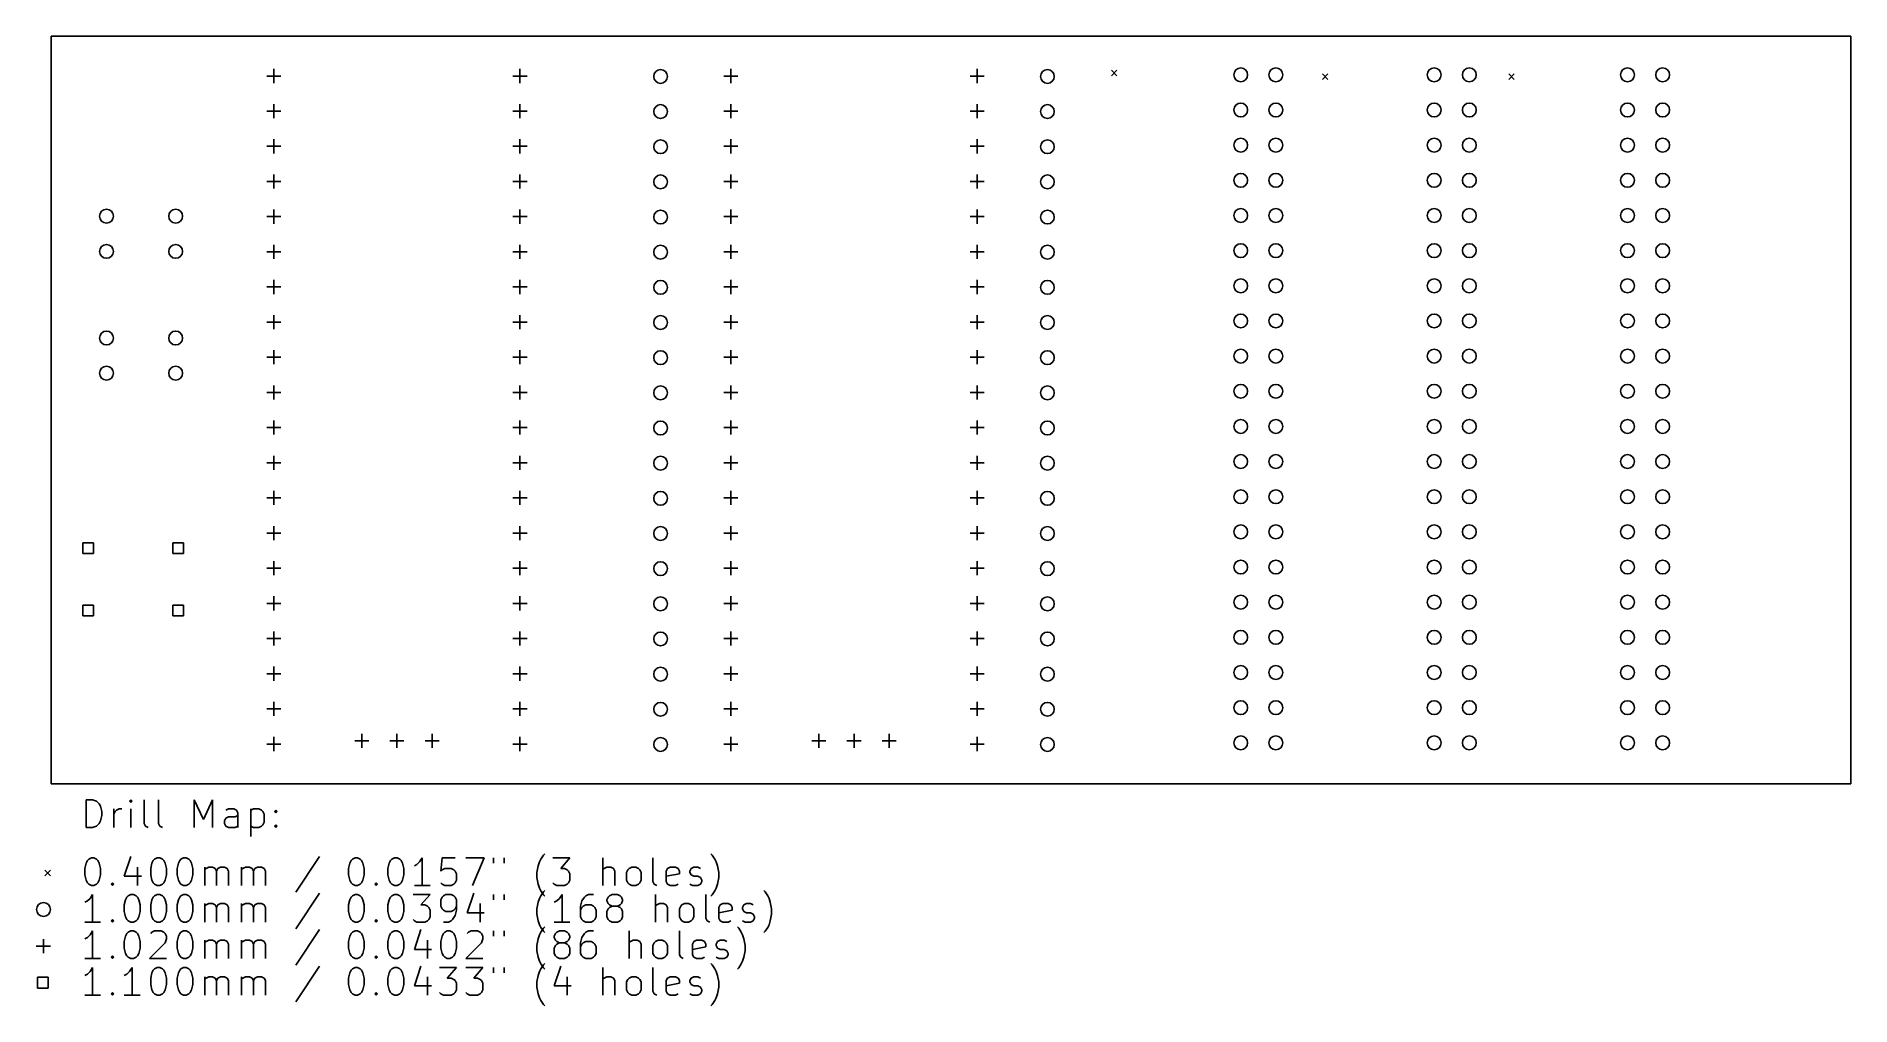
# Model space of a CAD drawing. Extents: x 68 to 199, y -125 to -55.
import ezdxf

# ---------------------------------------------------------------- set-up
doc = ezdxf.new("R2010")
doc.units = 0
doc.layers.add('BLACK', color=7, linetype='CONTINUOUS')

msp = doc.modelspace()

# ---------------------------------------------------------------- linework, layer by layer
at = {"layer": 'BLACK', "linetype": 'CONTINUOUS'}
for p, q in [((199, -55), (69, -55)), ((69, -55), (69, -109)), ((199, -109), (199, -55)), ((85.09, -57.36), (85.09, -58.38)), ((102.87, -57.36), (102.87, -58.38)), ((118.11, -57.36), (118.11, -58.38)), ((135.89, -57.36), (135.89, -58.38)), ((145.596, -57.458), (145.996, -57.858)), ((145.996, -57.458), (145.596, -57.858)), ((84.58, -57.87), (85.6, -57.87)), ((102.36, -57.87), (103.38, -57.87)), ((117.6, -57.87), (118.62, -57.87)), ((135.38, -57.87), (136.4, -57.87)), ((160.836, -57.712), (161.236, -58.112)), ((161.236, -57.712), (160.836, -58.112)), ((174.298, -57.712), (174.698, -58.112)), ((174.698, -57.712), (174.298, -58.112)), ((85.09, -59.9), (85.09, -60.92)), ((102.87, -59.9), (102.87, -60.92)), ((118.11, -59.9), (118.11, -60.92)), ((135.89, -59.9), (135.89, -60.92)), ((84.58, -60.41), (85.6, -60.41)), ((102.36, -60.41), (103.38, -60.41)), ((117.6, -60.41), (118.62, -60.41)), ((135.38, -60.41), (136.4, -60.41)), ((85.09, -62.44), (85.09, -63.46)), ((102.87, -62.44), (102.87, -63.46)), ((118.11, -62.44), (118.11, -63.46)), ((135.89, -62.44), (135.89, -63.46)), ((84.58, -62.95), (85.6, -62.95)), ((102.36, -62.95), (103.38, -62.95)), ((117.6, -62.95), (118.62, -62.95)), ((135.38, -62.95), (136.4, -62.95)), ((84.58, -65.49), (85.6, -65.49)), ((85.09, -64.98), (85.09, -66)), ((102.36, -65.49), (103.38, -65.49)), ((102.87, -64.98), (102.87, -66)), ((117.6, -65.49), (118.62, -65.49)), ((118.11, -64.98), (118.11, -66)), ((135.38, -65.49), (136.4, -65.49)), ((135.89, -64.98), (135.89, -66)), ((84.58, -68.03), (85.6, -68.03)), ((85.09, -67.52), (85.09, -68.54)), ((102.36, -68.03), (103.38, -68.03)), ((102.87, -67.52), (102.87, -68.54)), ((117.6, -68.03), (118.62, -68.03)), ((118.11, -67.52), (118.11, -68.54)), ((135.38, -68.03), (136.4, -68.03)), ((135.89, -67.52), (135.89, -68.54)), ((84.58, -70.57), (85.6, -70.57)), ((85.09, -70.06), (85.09, -71.08)), ((102.36, -70.57), (103.38, -70.57)), ((102.87, -70.06), (102.87, -71.08)), ((117.6, -70.57), (118.62, -70.57)), ((118.11, -70.06), (118.11, -71.08)), ((135.38, -70.57), (136.4, -70.57)), ((135.89, -70.06), (135.89, -71.08)), ((84.58, -73.11), (85.6, -73.11)), ((85.09, -72.6), (85.09, -73.62)), ((102.36, -73.11), (103.38, -73.11)), ((102.87, -72.6), (102.87, -73.62)), ((117.6, -73.11), (118.62, -73.11)), ((118.11, -72.6), (118.11, -73.62)), ((135.38, -73.11), (136.4, -73.11)), ((135.89, -72.6), (135.89, -73.62)), ((84.58, -75.65), (85.6, -75.65)), ((85.09, -75.14), (85.09, -76.16)), ((102.36, -75.65), (103.38, -75.65)), ((102.87, -75.14), (102.87, -76.16)), ((117.6, -75.65), (118.62, -75.65)), ((118.11, -75.14), (118.11, -76.16)), ((135.38, -75.65), (136.4, -75.65)), ((135.89, -75.14), (135.89, -76.16)), ((84.58, -78.19), (85.6, -78.19)), ((85.09, -77.68), (85.09, -78.7)), ((102.36, -78.19), (103.38, -78.19)), ((102.87, -77.68), (102.87, -78.7)), ((117.6, -78.19), (118.62, -78.19)), ((118.11, -77.68), (118.11, -78.7)), ((135.38, -78.19), (136.4, -78.19)), ((135.89, -77.68), (135.89, -78.7)), ((84.58, -80.73), (85.6, -80.73)), ((85.09, -80.22), (85.09, -81.24)), ((102.36, -80.73), (103.38, -80.73)), ((102.87, -80.22), (102.87, -81.24)), ((117.6, -80.73), (118.62, -80.73)), ((118.11, -80.22), (118.11, -81.24)), ((135.38, -80.73), (136.4, -80.73)), ((135.89, -80.22), (135.89, -81.24)), ((84.58, -83.27), (85.6, -83.27)), ((85.09, -82.76), (85.09, -83.78)), ((102.36, -83.27), (103.38, -83.27)), ((102.87, -82.76), (102.87, -83.78)), ((117.6, -83.27), (118.62, -83.27)), ((118.11, -82.76), (118.11, -83.78)), ((135.38, -83.27), (136.4, -83.27)), ((135.89, -82.76), (135.89, -83.78)), ((84.58, -85.81), (85.6, -85.81)), ((85.09, -85.3), (85.09, -86.32)), ((102.36, -85.81), (103.38, -85.81)), ((102.87, -85.3), (102.87, -86.32)), ((117.6, -85.81), (118.62, -85.81)), ((118.11, -85.3), (118.11, -86.32)), ((135.38, -85.81), (136.4, -85.81)), ((135.89, -85.3), (135.89, -86.32)), ((84.58, -88.35), (85.6, -88.35)), ((85.09, -87.84), (85.09, -88.86)), ((102.36, -88.35), (103.38, -88.35)), ((102.87, -87.84), (102.87, -88.86)), ((117.6, -88.35), (118.62, -88.35)), ((118.11, -87.84), (118.11, -88.86)), ((135.38, -88.35), (136.4, -88.35)), ((135.89, -87.84), (135.89, -88.86)), ((85.09, -90.38), (85.09, -91.4)), ((102.87, -90.38), (102.87, -91.4)), ((118.11, -90.38), (118.11, -91.4)), ((135.89, -90.38), (135.89, -91.4)), ((72.0689, -91.5951), (71.2911, -91.5951)), ((71.2911, -91.5951), (71.2911, -92.3729)), ((72.0689, -92.3729), (72.0689, -91.5951)), ((78.5689, -91.5951), (77.7911, -91.5951)), ((77.7911, -91.5951), (77.7911, -92.3729)), ((78.5689, -92.3729), (78.5689, -91.5951)), ((84.58, -90.89), (85.6, -90.89)), ((102.36, -90.89), (103.38, -90.89)), ((117.6, -90.89), (118.62, -90.89)), ((135.38, -90.89), (136.4, -90.89)), ((71.2911, -92.3729), (72.0689, -92.3729)), ((77.7911, -92.3729), (78.5689, -92.3729)), ((85.09, -92.92), (85.09, -93.94)), ((102.87, -92.92), (102.87, -93.94)), ((118.11, -92.92), (118.11, -93.94)), ((135.89, -92.92), (135.89, -93.94)), ((84.58, -93.43), (85.6, -93.43)), ((102.36, -93.43), (103.38, -93.43)), ((117.6, -93.43), (118.62, -93.43)), ((135.38, -93.43), (136.4, -93.43)), ((85.09, -95.46), (85.09, -96.48)), ((102.87, -95.46), (102.87, -96.48)), ((118.11, -95.46), (118.11, -96.48)), ((135.89, -95.46), (135.89, -96.48)), ((72.0689, -96.0951), (71.2911, -96.0951)), ((71.2911, -96.0951), (71.2911, -96.8729)), ((71.2911, -96.8729), (72.0689, -96.8729)), ((72.0689, -96.8729), (72.0689, -96.0951)), ((78.5689, -96.0951), (77.7911, -96.0951)), ((77.7911, -96.0951), (77.7911, -96.8729)), ((77.7911, -96.8729), (78.5689, -96.8729)), ((78.5689, -96.8729), (78.5689, -96.0951)), ((84.58, -95.97), (85.6, -95.97)), ((102.36, -95.97), (103.38, -95.97)), ((117.6, -95.97), (118.62, -95.97)), ((135.38, -95.97), (136.4, -95.97)), ((85.09, -98), (85.09, -99.02)), ((102.87, -98), (102.87, -99.02)), ((118.11, -98), (118.11, -99.02)), ((135.89, -98), (135.89, -99.02)), ((84.58, -98.51), (85.6, -98.51)), ((102.36, -98.51), (103.38, -98.51)), ((117.6, -98.51), (118.62, -98.51)), ((135.38, -98.51), (136.4, -98.51)), ((85.09, -100.54), (85.09, -101.56)), ((102.87, -100.54), (102.87, -101.56)), ((118.11, -100.54), (118.11, -101.56)), ((135.89, -100.54), (135.89, -101.56)), ((84.58, -101.05), (85.6, -101.05)), ((102.36, -101.05), (103.38, -101.05)), ((117.6, -101.05), (118.62, -101.05)), ((135.38, -101.05), (136.4, -101.05)), ((85.09, -103.08), (85.09, -104.1)), ((102.87, -103.08), (102.87, -104.1)), ((118.11, -103.08), (118.11, -104.1)), ((135.89, -103.08), (135.89, -104.1)), ((84.58, -103.59), (85.6, -103.59)), ((102.36, -103.59), (103.38, -103.59)), ((117.6, -103.59), (118.62, -103.59)), ((135.38, -103.59), (136.4, -103.59)), ((84.58, -106.13), (85.6, -106.13)), ((85.09, -105.62), (85.09, -106.64)), ((90.93, -105.9), (91.95, -105.9)), ((91.44, -105.39), (91.44, -106.41)), ((93.47, -105.9), (94.49, -105.9)), ((93.98, -105.39), (93.98, -106.41)), ((96.01, -105.9), (97.03, -105.9)), ((96.52, -105.39), (96.52, -106.41)), ((102.36, -106.13), (103.38, -106.13)), ((102.87, -105.62), (102.87, -106.64)), ((117.6, -106.13), (118.62, -106.13)), ((118.11, -105.62), (118.11, -106.64)), ((123.95, -105.9), (124.97, -105.9)), ((124.46, -105.39), (124.46, -106.41)), ((126.49, -105.9), (127.51, -105.9)), ((127, -105.39), (127, -106.41)), ((129.03, -105.9), (130.05, -105.9)), ((129.54, -105.39), (129.54, -106.41)), ((135.38, -106.13), (136.4, -106.13)), ((135.89, -105.62), (135.89, -106.64)), ((69, -109), (199, -109)), ((71.5262, -112.155), (71.5262, -110.155)), ((71.5262, -110.155), (72.0024, -110.155)), ((72.0024, -110.155), (72.2881, -110.25)), ((72.2881, -110.25), (72.4786, -110.44)), ((72.4786, -110.44), (72.5738, -110.631)), ((72.5738, -110.631), (72.669, -111.012)), ((72.669, -111.298), (72.5738, -111.679)), ((72.669, -111.012), (72.669, -111.298)), ((73.5262, -112.155), (73.5262, -110.821)), ((73.5262, -111.202), (73.6214, -111.012)), ((73.6214, -111.012), (73.7167, -110.917)), ((73.7167, -110.917), (73.9071, -110.821)), ((73.9071, -110.821), (74.0976, -110.821)), ((74.7643, -110.155), (74.669, -110.25)), ((74.669, -110.25), (74.7643, -110.345)), ((74.8595, -110.25), (74.7643, -110.155)), ((74.7643, -110.155), (74.7643, -110.345)), ((74.7643, -110.345), (74.8595, -110.25)), ((74.7643, -112.155), (74.7643, -110.821)), ((75.7167, -111.869), (75.7167, -110.155)), ((76.7643, -111.869), (76.7643, -110.155)), ((79.3357, -112.155), (79.3357, -110.155)), ((79.3357, -110.155), (80.0024, -111.583)), ((80.0024, -111.583), (80.669, -110.155)), ((80.669, -110.155), (80.669, -112.155)), ((81.8119, -110.821), (81.6214, -110.917)), ((81.6214, -111.488), (81.8119, -111.393)), ((82.1929, -110.821), (81.8119, -110.821)), ((81.8119, -111.393), (82.2881, -111.393)), ((82.3833, -110.917), (82.1929, -110.821)), ((82.2881, -111.393), (82.4786, -111.298)), ((82.4786, -111.107), (82.3833, -110.917)), ((82.4786, -112.155), (82.4786, -111.107)), ((83.431, -110.821), (83.431, -112.821)), ((83.431, -110.917), (83.6214, -110.821)), ((83.6214, -110.821), (84.0024, -110.821)), ((84.0024, -110.821), (84.1929, -110.917)), ((84.1929, -110.917), (84.2881, -111.012)), ((84.2881, -111.012), (84.3833, -111.202)), ((84.3833, -111.202), (84.3833, -111.774)), ((85.1452, -111.012), (85.2405, -110.917)), ((85.2405, -111.107), (85.1452, -111.012)), ((85.2405, -110.917), (85.3357, -111.012)), ((85.2405, -110.917), (85.2405, -111.107)), ((85.3357, -111.012), (85.2405, -111.107)), ((72.0024, -112.155), (71.5262, -112.155)), ((72.2881, -112.06), (72.0024, -112.155)), ((72.4786, -111.869), (72.2881, -112.06)), ((72.5738, -111.679), (72.4786, -111.869)), ((75.8119, -112.06), (75.7167, -111.869)), ((76.0024, -112.155), (75.8119, -112.06)), ((76.8595, -112.06), (76.7643, -111.869)), ((77.05, -112.155), (76.8595, -112.06)), ((81.5262, -111.679), (81.6214, -111.488)), ((81.5262, -111.869), (81.5262, -111.679)), ((81.6214, -112.06), (81.5262, -111.869)), ((81.8119, -112.155), (81.6214, -112.06)), ((82.2881, -112.155), (81.8119, -112.155)), ((82.4786, -112.06), (82.2881, -112.155)), ((83.6214, -112.155), (83.431, -112.06)), ((84.0024, -112.155), (83.6214, -112.155)), ((84.1929, -112.06), (84.0024, -112.155)), ((84.2881, -111.964), (84.1929, -112.06)), ((84.3833, -111.774), (84.2881, -111.964)), ((85.1452, -112.06), (85.2405, -111.964)), ((85.2405, -112.155), (85.1452, -112.06)), ((85.2405, -111.964), (85.3357, -112.06)), ((85.2405, -111.964), (85.2405, -112.155)), ((85.3357, -112.06), (85.2405, -112.155)), ((68.55, -115.25), (68.95, -115.65)), ((68.95, -115.25), (68.55, -115.65)), ((71.431, -115.117), (71.5262, -114.736)), ((71.431, -115.593), (71.431, -115.117)), ((71.5262, -114.736), (71.6214, -114.545)), ((71.6214, -114.545), (71.7167, -114.45)), ((71.7167, -114.45), (71.9071, -114.355)), ((71.9071, -114.355), (72.0976, -114.355)), ((72.0976, -114.355), (72.2881, -114.45)), ((72.2881, -114.45), (72.3833, -114.545)), ((72.3833, -114.545), (72.4786, -114.736)), ((72.4786, -114.736), (72.5738, -115.117)), ((72.5738, -115.117), (72.5738, -115.593)), ((74.7643, -114.26), (74.2881, -115.688)), ((75.2405, -115.021), (75.2405, -116.355)), ((76.1929, -115.117), (76.2881, -114.736)), ((76.1929, -115.593), (76.1929, -115.117)), ((76.2881, -114.736), (76.3833, -114.545)), ((76.3833, -114.545), (76.4786, -114.45)), ((76.4786, -114.45), (76.669, -114.355)), ((76.669, -114.355), (76.8595, -114.355)), ((76.8595, -114.355), (77.05, -114.45)), ((77.05, -114.45), (77.1452, -114.545)), ((77.1452, -114.545), (77.2405, -114.736)), ((77.2405, -114.736), (77.3357, -115.117)), ((77.3357, -115.117), (77.3357, -115.593)), ((78.0976, -115.117), (78.1929, -114.736)), ((78.0976, -115.593), (78.0976, -115.117)), ((78.1929, -114.736), (78.2881, -114.545)), ((78.2881, -114.545), (78.3833, -114.45)), ((78.3833, -114.45), (78.5738, -114.355)), ((78.5738, -114.355), (78.7643, -114.355)), ((78.7643, -114.355), (78.9548, -114.45)), ((78.9548, -114.45), (79.05, -114.545)), ((79.05, -114.545), (79.1452, -114.736)), ((79.1452, -114.736), (79.2405, -115.117)), ((79.2405, -115.117), (79.2405, -115.593)), ((80.0976, -116.355), (80.0976, -115.021)), ((80.0976, -115.212), (80.1929, -115.117)), ((80.1929, -115.117), (80.3833, -115.021)), ((80.3833, -115.021), (80.669, -115.021)), ((80.669, -115.021), (80.8595, -115.117)), ((80.8595, -115.117), (80.9548, -115.307)), ((80.9548, -115.307), (81.05, -115.117)), ((80.9548, -115.307), (80.9548, -116.355)), ((81.05, -115.117), (81.2405, -115.021)), ((81.2405, -115.021), (81.5262, -115.021)), ((81.5262, -115.021), (81.7167, -115.117)), ((81.7167, -115.117), (81.8119, -115.307)), ((81.8119, -115.307), (81.8119, -116.355)), ((82.7643, -116.355), (82.7643, -115.021)), ((82.7643, -115.212), (82.8595, -115.117)), ((82.8595, -115.117), (83.05, -115.021)), ((83.05, -115.021), (83.3357, -115.021)), ((83.3357, -115.021), (83.5262, -115.117)), ((83.5262, -115.117), (83.6214, -115.307)), ((83.6214, -115.307), (83.7167, -115.117)), ((83.6214, -115.307), (83.6214, -116.355)), ((83.7167, -115.117), (83.9071, -115.021)), ((83.9071, -115.021), (84.1929, -115.021)), ((84.1929, -115.021), (84.3833, -115.117)), ((84.3833, -115.117), (84.4786, -115.307)), ((84.4786, -115.307), (84.4786, -116.355)), ((88.3833, -114.26), (86.669, -116.831)), ((90.4786, -115.117), (90.5738, -114.736)), ((90.4786, -115.593), (90.4786, -115.117)), ((90.5738, -114.736), (90.669, -114.545)), ((90.669, -114.545), (90.7643, -114.45)), ((90.7643, -114.45), (90.9548, -114.355)), ((90.9548, -114.355), (91.1452, -114.355)), ((91.1452, -114.355), (91.3357, -114.45)), ((91.3357, -114.45), (91.431, -114.545)), ((91.431, -114.545), (91.5262, -114.736)), ((91.5262, -114.736), (91.6214, -115.117)), ((91.6214, -115.117), (91.6214, -115.593)), ((93.3357, -115.117), (93.431, -114.736)), ((93.3357, -115.593), (93.3357, -115.117)), ((93.431, -114.736), (93.5262, -114.545)), ((93.5262, -114.545), (93.6214, -114.45)), ((93.6214, -114.45), (93.8119, -114.355)), ((93.8119, -114.355), (94.0024, -114.355)), ((94.0024, -114.355), (94.1929, -114.45)), ((94.1929, -114.45), (94.2881, -114.545)), ((94.2881, -114.545), (94.3833, -114.736)), ((94.3833, -114.736), (94.4786, -115.117)), ((94.4786, -115.117), (94.4786, -115.593)), ((95.431, -114.831), (95.2405, -114.926)), ((95.6214, -114.64), (95.431, -114.831)), ((95.8119, -114.355), (95.6214, -114.64)), ((95.8119, -116.355), (95.8119, -114.355)), ((97.2405, -114.355), (97.1452, -115.307)), ((97.1452, -115.307), (97.2405, -115.212)), ((98.1929, -114.355), (97.2405, -114.355)), ((97.2405, -115.212), (97.431, -115.117)), ((97.431, -115.117), (97.9071, -115.117)), ((97.9071, -115.117), (98.0976, -115.212)), ((98.0976, -115.212), (98.1929, -115.307)), ((98.1929, -115.307), (98.2881, -115.498)), ((98.9548, -114.355), (100.288, -114.355)), ((100.288, -114.355), (99.431, -116.355)), ((100.955, -114.355), (100.955, -114.736)), ((101.717, -114.355), (101.717, -114.736)), ((104.098, -115.402), (104.193, -114.926)), ((104.193, -114.926), (104.288, -114.64)), ((104.288, -114.64), (104.383, -114.45)), ((104.383, -114.45), (104.574, -114.164)), ((104.574, -114.164), (104.669, -114.069)), ((105.24, -114.355), (106.479, -114.355)), ((106.479, -114.355), (105.812, -115.117)), ((105.812, -115.117), (106.098, -115.117)), ((106.098, -115.117), (106.288, -115.212)), ((106.288, -115.212), (106.383, -115.307)), ((106.383, -115.307), (106.479, -115.498)), ((108.86, -116.355), (108.86, -114.355)), ((108.955, -115.117), (108.86, -115.212)), ((109.145, -115.021), (108.955, -115.117)), ((109.431, -115.021), (109.145, -115.021)), ((109.621, -115.117), (109.431, -115.021)), ((109.717, -115.307), (109.621, -115.117)), ((109.717, -116.355), (109.717, -115.307)), ((110.574, -115.402), (110.669, -115.212)), ((110.669, -115.212), (110.764, -115.117)), ((110.764, -115.117), (110.955, -115.021)), ((110.955, -115.021), (111.24, -115.021)), ((111.24, -115.021), (111.431, -115.117)), ((111.431, -115.117), (111.526, -115.212)), ((111.526, -115.212), (111.621, -115.402)), ((112.479, -116.069), (112.479, -114.355)), ((113.431, -115.307), (113.526, -115.117)), ((113.431, -116.069), (113.431, -115.307)), ((113.526, -115.117), (113.717, -115.021)), ((113.717, -115.021), (114.098, -115.021)), ((114.098, -115.021), (114.288, -115.117)), ((114.288, -115.117), (114.383, -115.307)), ((114.383, -115.307), (114.383, -115.498)), ((115.145, -115.307), (115.24, -115.117)), ((115.145, -115.402), (115.145, -115.307)), ((115.24, -115.117), (115.431, -115.021)), ((115.431, -115.021), (115.717, -115.021)), ((115.717, -115.021), (115.907, -115.117)), ((116.764, -114.164), (116.669, -114.069)), ((116.955, -114.45), (116.764, -114.164)), ((117.05, -114.64), (116.955, -114.45)), ((117.145, -114.926), (117.05, -114.64)), ((117.24, -115.402), (117.145, -114.926)), ((71.5262, -115.974), (71.431, -115.593)), ((71.6214, -116.164), (71.5262, -115.974)), ((71.7167, -116.26), (71.6214, -116.164)), ((71.9071, -116.355), (71.7167, -116.26)), ((72.0976, -116.355), (71.9071, -116.355)), ((72.2881, -116.26), (72.0976, -116.355)), ((72.3833, -116.164), (72.2881, -116.26)), ((72.4786, -115.974), (72.3833, -116.164)), ((72.5738, -115.593), (72.4786, -115.974)), ((73.3357, -116.26), (73.431, -116.164)), ((73.431, -116.355), (73.3357, -116.26)), ((73.431, -116.164), (73.5262, -116.26)), ((73.431, -116.164), (73.431, -116.355)), ((73.5262, -116.26), (73.431, -116.355)), ((74.2881, -115.688), (75.5262, -115.688)), ((76.2881, -115.974), (76.1929, -115.593)), ((76.3833, -116.164), (76.2881, -115.974)), ((76.4786, -116.26), (76.3833, -116.164)), ((76.669, -116.355), (76.4786, -116.26)), ((76.8595, -116.355), (76.669, -116.355)), ((77.05, -116.26), (76.8595, -116.355)), ((77.1452, -116.164), (77.05, -116.26)), ((77.2405, -115.974), (77.1452, -116.164)), ((77.3357, -115.593), (77.2405, -115.974)), ((78.1929, -115.974), (78.0976, -115.593)), ((78.2881, -116.164), (78.1929, -115.974)), ((78.3833, -116.26), (78.2881, -116.164)), ((78.5738, -116.355), (78.3833, -116.26)), ((78.7643, -116.355), (78.5738, -116.355)), ((78.9548, -116.26), (78.7643, -116.355)), ((79.05, -116.164), (78.9548, -116.26)), ((79.1452, -115.974), (79.05, -116.164)), ((79.2405, -115.593), (79.1452, -115.974)), ((90.5738, -115.974), (90.4786, -115.593)), ((90.669, -116.164), (90.5738, -115.974)), ((90.7643, -116.26), (90.669, -116.164)), ((90.9548, -116.355), (90.7643, -116.26)), ((91.1452, -116.355), (90.9548, -116.355)), ((91.3357, -116.26), (91.1452, -116.355)), ((91.431, -116.164), (91.3357, -116.26)), ((91.5262, -115.974), (91.431, -116.164)), ((91.6214, -115.593), (91.5262, -115.974)), ((92.3833, -116.26), (92.4786, -116.164)), ((92.4786, -116.355), (92.3833, -116.26)), ((92.4786, -116.164), (92.5738, -116.26)), ((92.4786, -116.164), (92.4786, -116.355)), ((92.5738, -116.26), (92.4786, -116.355)), ((93.431, -115.974), (93.3357, -115.593)), ((93.5262, -116.164), (93.431, -115.974)), ((93.6214, -116.26), (93.5262, -116.164)), ((93.8119, -116.355), (93.6214, -116.26)), ((94.0024, -116.355), (93.8119, -116.355)), ((94.1929, -116.26), (94.0024, -116.355)), ((94.2881, -116.164), (94.1929, -116.26)), ((94.3833, -115.974), (94.2881, -116.164)), ((94.4786, -115.593), (94.3833, -115.974)), ((96.3833, -116.355), (95.2405, -116.355)), ((97.2405, -116.26), (97.1452, -116.164)), ((97.431, -116.355), (97.2405, -116.26)), ((97.9071, -116.355), (97.431, -116.355)), ((98.0976, -116.26), (97.9071, -116.355)), ((98.1929, -116.164), (98.0976, -116.26)), ((98.2881, -115.974), (98.1929, -116.164)), ((98.2881, -115.498), (98.2881, -115.974)), ((104.098, -115.783), (104.098, -115.402)), ((104.193, -116.26), (104.098, -115.783)), ((104.288, -116.545), (104.193, -116.26)), ((104.383, -116.736), (104.288, -116.545)), ((105.336, -116.26), (105.24, -116.164)), ((105.526, -116.355), (105.336, -116.26)), ((106.098, -116.355), (105.526, -116.355)), ((106.288, -116.26), (106.098, -116.355)), ((106.383, -116.164), (106.288, -116.26)), ((106.479, -115.974), (106.383, -116.164)), ((106.479, -115.498), (106.479, -115.974)), ((110.574, -115.974), (110.574, -115.402)), ((110.669, -116.164), (110.574, -115.974)), ((110.764, -116.26), (110.669, -116.164)), ((110.955, -116.355), (110.764, -116.26)), ((111.24, -116.355), (110.955, -116.355)), ((111.431, -116.26), (111.24, -116.355)), ((111.526, -116.164), (111.431, -116.26)), ((111.621, -115.974), (111.526, -116.164)), ((111.621, -115.402), (111.621, -115.974)), ((112.574, -116.26), (112.479, -116.069)), ((112.764, -116.355), (112.574, -116.26)), ((114.383, -115.498), (113.431, -115.688)), ((113.526, -116.26), (113.431, -116.069)), ((113.717, -116.355), (113.526, -116.26)), ((114.098, -116.355), (113.717, -116.355)), ((114.288, -116.26), (114.098, -116.355)), ((115.24, -115.593), (115.145, -115.402)), ((115.145, -116.26), (115.336, -116.355)), ((115.431, -115.688), (115.24, -115.593)), ((115.336, -116.355), (115.717, -116.355)), ((115.717, -115.688), (115.431, -115.688)), ((115.907, -115.783), (115.717, -115.688)), ((115.717, -116.355), (115.907, -116.26)), ((116.002, -115.974), (115.907, -115.783)), ((115.907, -116.26), (116.002, -116.069)), ((116.002, -116.069), (116.002, -115.974)), ((116.955, -116.736), (117.05, -116.545)), ((117.05, -116.545), (117.145, -116.26)), ((117.145, -116.26), (117.24, -115.783)), ((117.24, -115.783), (117.24, -115.402)), ((71.6214, -117.471), (71.431, -117.566)), ((71.8119, -117.28), (71.6214, -117.471)), ((72.0024, -116.995), (71.8119, -117.28)), ((72.0024, -118.995), (72.0024, -116.995)), ((74.2881, -117.757), (74.3833, -117.376)), ((74.2881, -118.233), (74.2881, -117.757)), ((74.3833, -117.376), (74.4786, -117.185)), ((74.4786, -117.185), (74.5738, -117.09)), ((74.5738, -117.09), (74.7643, -116.995)), ((74.7643, -116.995), (74.9548, -116.995)), ((74.9548, -116.995), (75.1452, -117.09)), ((75.1452, -117.09), (75.2405, -117.185)), ((75.2405, -117.185), (75.3357, -117.376)), ((75.3357, -117.376), (75.431, -117.757)), ((75.431, -117.757), (75.431, -118.233)), ((76.1929, -117.757), (76.2881, -117.376)), ((76.1929, -118.233), (76.1929, -117.757)), ((76.2881, -117.376), (76.3833, -117.185)), ((76.3833, -117.185), (76.4786, -117.09)), ((76.4786, -117.09), (76.669, -116.995)), ((76.669, -116.995), (76.8595, -116.995)), ((76.8595, -116.995), (77.05, -117.09)), ((77.05, -117.09), (77.1452, -117.185)), ((77.1452, -117.185), (77.2405, -117.376)), ((77.2405, -117.376), (77.3357, -117.757)), ((77.3357, -117.757), (77.3357, -118.233)), ((78.0976, -117.757), (78.1929, -117.376)), ((78.0976, -118.233), (78.0976, -117.757)), ((78.1929, -117.376), (78.2881, -117.185)), ((78.2881, -117.185), (78.3833, -117.09)), ((78.3833, -117.09), (78.5738, -116.995)), ((78.5738, -116.995), (78.7643, -116.995)), ((78.7643, -116.995), (78.9548, -117.09)), ((78.9548, -117.09), (79.05, -117.185)), ((79.05, -117.185), (79.1452, -117.376)), ((79.1452, -117.376), (79.2405, -117.757)), ((79.2405, -117.757), (79.2405, -118.233)), ((80.0976, -118.995), (80.0976, -117.661)), ((80.0976, -117.852), (80.1929, -117.757)), ((80.1929, -117.757), (80.3833, -117.661)), ((80.3833, -117.661), (80.669, -117.661)), ((80.669, -117.661), (80.8595, -117.757)), ((80.8595, -117.757), (80.9548, -117.947)), ((80.9548, -117.947), (81.05, -117.757)), ((80.9548, -117.947), (80.9548, -118.995)), ((81.05, -117.757), (81.2405, -117.661)), ((81.2405, -117.661), (81.5262, -117.661)), ((81.5262, -117.661), (81.7167, -117.757)), ((81.7167, -117.757), (81.8119, -117.947)), ((81.8119, -117.947), (81.8119, -118.995)), ((82.7643, -118.995), (82.7643, -117.661)), ((82.7643, -117.852), (82.8595, -117.757)), ((82.8595, -117.757), (83.05, -117.661)), ((83.05, -117.661), (83.3357, -117.661)), ((83.3357, -117.661), (83.5262, -117.757)), ((83.5262, -117.757), (83.6214, -117.947)), ((83.6214, -117.947), (83.7167, -117.757)), ((83.6214, -117.947), (83.6214, -118.995)), ((83.7167, -117.757), (83.9071, -117.661)), ((83.9071, -117.661), (84.1929, -117.661)), ((84.1929, -117.661), (84.3833, -117.757)), ((84.3833, -117.757), (84.4786, -117.947)), ((84.4786, -117.947), (84.4786, -118.995)), ((88.3833, -116.9), (86.669, -119.471)), ((90.4786, -117.757), (90.5738, -117.376)), ((90.4786, -118.233), (90.4786, -117.757)), ((90.5738, -117.376), (90.669, -117.185)), ((90.669, -117.185), (90.7643, -117.09)), ((90.7643, -117.09), (90.9548, -116.995)), ((90.9548, -116.995), (91.1452, -116.995)), ((91.1452, -116.995), (91.3357, -117.09)), ((91.3357, -117.09), (91.431, -117.185)), ((91.431, -117.185), (91.5262, -117.376)), ((91.5262, -117.376), (91.6214, -117.757)), ((91.6214, -117.757), (91.6214, -118.233)), ((93.3357, -117.757), (93.431, -117.376)), ((93.3357, -118.233), (93.3357, -117.757)), ((93.431, -117.376), (93.5262, -117.185)), ((93.5262, -117.185), (93.6214, -117.09)), ((93.6214, -117.09), (93.8119, -116.995)), ((93.8119, -116.995), (94.0024, -116.995)), ((94.0024, -116.995), (94.1929, -117.09)), ((94.1929, -117.09), (94.2881, -117.185)), ((94.2881, -117.185), (94.3833, -117.376)), ((94.3833, -117.376), (94.4786, -117.757)), ((94.4786, -117.757), (94.4786, -118.233)), ((95.1452, -116.995), (96.3833, -116.995)), ((96.3833, -116.995), (95.7167, -117.757)), ((95.7167, -117.757), (96.0024, -117.757)), ((96.0024, -117.757), (96.1929, -117.852)), ((96.1929, -117.852), (96.2881, -117.947)), ((96.2881, -117.947), (96.3833, -118.138)), ((97.2405, -117.185), (97.1452, -117.376)), ((97.1452, -117.376), (97.1452, -117.852)), ((97.1452, -117.852), (97.2405, -118.042)), ((97.3357, -117.09), (97.2405, -117.185)), ((97.5262, -116.995), (97.3357, -117.09)), ((97.9071, -116.995), (97.5262, -116.995)), ((98.0976, -117.09), (97.9071, -116.995)), ((98.1929, -117.185), (98.0976, -117.09)), ((98.2881, -117.376), (98.1929, -117.185)), ((98.1929, -118.042), (98.2881, -117.852)), ((98.2881, -118.138), (98.2881, -117.376)), ((99.5262, -116.9), (99.05, -118.328)), ((100.002, -117.661), (100.002, -118.995)), ((100.955, -116.995), (100.955, -117.376)), ((101.717, -116.995), (101.717, -117.376)), ((104.098, -118.042), (104.193, -117.566)), ((104.193, -117.566), (104.288, -117.28)), ((104.288, -117.28), (104.383, -117.09)), ((104.574, -117.021), (104.383, -116.736)), ((104.383, -117.09), (104.574, -116.804)), ((104.574, -116.804), (104.669, -116.709)), ((104.669, -117.117), (104.574, -117.021)), ((105.526, -117.471), (105.336, -117.566)), ((105.717, -117.28), (105.526, -117.471)), ((105.907, -116.995), (105.717, -117.28)), ((105.907, -118.995), (105.907, -116.995)), ((107.336, -117.471), (107.24, -117.852)), ((107.24, -117.852), (107.24, -118.614)), ((107.336, -117.947), (107.24, -118.138)), ((107.526, -117.185), (107.336, -117.471)), ((107.431, -117.852), (107.336, -117.947)), ((107.621, -117.757), (107.431, -117.852)), ((107.621, -117.09), (107.526, -117.185)), ((107.812, -116.995), (107.621, -117.09)), ((108.002, -117.757), (107.621, -117.757)), ((108.193, -116.995), (107.812, -116.995)), ((108.193, -117.852), (108.002, -117.757)), ((108.288, -117.947), (108.193, -117.852)), ((108.383, -118.138), (108.288, -117.947)), ((109.145, -117.376), (109.24, -117.185)), ((109.145, -117.471), (109.145, -117.376)), ((109.24, -117.661), (109.145, -117.471)), ((109.24, -117.185), (109.336, -117.09)), ((109.336, -117.757), (109.24, -117.661)), ((109.336, -117.947), (109.24, -118.042)), ((109.336, -117.09), (109.526, -116.995)), ((109.526, -117.852), (109.336, -117.757)), ((109.526, -117.852), (109.336, -117.947)), ((109.526, -116.995), (109.907, -116.995)), ((109.907, -117.852), (109.526, -117.852)), ((109.907, -116.995), (110.098, -117.09)), ((110.098, -117.757), (109.907, -117.852)), ((110.098, -117.947), (109.907, -117.852)), ((110.098, -117.09), (110.193, -117.185)), ((110.193, -117.661), (110.098, -117.757)), ((110.193, -118.042), (110.098, -117.947)), ((110.193, -117.185), (110.288, -117.376)), ((110.288, -117.471), (110.193, -117.661)), ((110.288, -117.376), (110.288, -117.471)), ((112.669, -118.995), (112.669, -116.995)), ((112.764, -117.757), (112.669, -117.852)), ((112.955, -117.661), (112.764, -117.757)), ((113.24, -117.661), (112.955, -117.661)), ((113.431, -117.757), (113.24, -117.661)), ((113.526, -117.947), (113.431, -117.757)), ((113.526, -118.995), (113.526, -117.947)), ((114.383, -118.042), (114.479, -117.852)), ((114.479, -117.852), (114.574, -117.757)), ((114.574, -117.757), (114.764, -117.661)), ((114.764, -117.661), (115.05, -117.661)), ((115.05, -117.661), (115.24, -117.757)), ((115.24, -117.757), (115.336, -117.852)), ((115.336, -117.852), (115.431, -118.042)), ((116.288, -118.709), (116.288, -116.995)), ((116.669, -117.117), (116.764, -117.021)), ((116.764, -117.021), (116.955, -116.736)), ((117.24, -117.947), (117.336, -117.757)), ((117.24, -118.709), (117.24, -117.947)), ((117.336, -117.757), (117.526, -117.661)), ((117.526, -117.661), (117.907, -117.661)), ((117.907, -117.661), (118.098, -117.757)), ((118.098, -117.757), (118.193, -117.947)), ((118.193, -117.947), (118.193, -118.138)), ((118.955, -117.947), (119.05, -117.757)), ((118.955, -118.042), (118.955, -117.947)), ((119.05, -117.757), (119.24, -117.661)), ((119.24, -117.661), (119.526, -117.661)), ((119.526, -117.661), (119.717, -117.757)), ((120.574, -116.804), (120.479, -116.709)), ((120.764, -117.09), (120.574, -116.804)), ((120.86, -117.28), (120.764, -117.09)), ((120.955, -117.566), (120.86, -117.28)), ((121.05, -118.042), (120.955, -117.566)), ((72.5738, -118.995), (71.431, -118.995)), ((73.3357, -118.9), (73.431, -118.804)), ((73.431, -118.995), (73.3357, -118.9)), ((73.431, -118.804), (73.5262, -118.9)), ((73.431, -118.804), (73.431, -118.995)), ((73.5262, -118.9), (73.431, -118.995)), ((74.3833, -118.614), (74.2881, -118.233)), ((74.4786, -118.804), (74.3833, -118.614)), ((74.5738, -118.9), (74.4786, -118.804)), ((74.7643, -118.995), (74.5738, -118.9)), ((74.9548, -118.995), (74.7643, -118.995)), ((75.1452, -118.9), (74.9548, -118.995)), ((75.2405, -118.804), (75.1452, -118.9)), ((75.3357, -118.614), (75.2405, -118.804)), ((75.431, -118.233), (75.3357, -118.614)), ((76.2881, -118.614), (76.1929, -118.233)), ((76.3833, -118.804), (76.2881, -118.614)), ((76.4786, -118.9), (76.3833, -118.804)), ((76.669, -118.995), (76.4786, -118.9)), ((76.8595, -118.995), (76.669, -118.995)), ((77.05, -118.9), (76.8595, -118.995)), ((77.1452, -118.804), (77.05, -118.9)), ((77.2405, -118.614), (77.1452, -118.804)), ((77.3357, -118.233), (77.2405, -118.614)), ((78.1929, -118.614), (78.0976, -118.233)), ((78.2881, -118.804), (78.1929, -118.614)), ((78.3833, -118.9), (78.2881, -118.804)), ((78.5738, -118.995), (78.3833, -118.9)), ((78.7643, -118.995), (78.5738, -118.995)), ((78.9548, -118.9), (78.7643, -118.995)), ((79.05, -118.804), (78.9548, -118.9)), ((79.1452, -118.614), (79.05, -118.804)), ((79.2405, -118.233), (79.1452, -118.614)), ((90.5738, -118.614), (90.4786, -118.233)), ((90.669, -118.804), (90.5738, -118.614)), ((90.7643, -118.9), (90.669, -118.804)), ((90.9548, -118.995), (90.7643, -118.9)), ((91.1452, -118.995), (90.9548, -118.995)), ((91.3357, -118.9), (91.1452, -118.995)), ((91.431, -118.804), (91.3357, -118.9)), ((91.5262, -118.614), (91.431, -118.804)), ((91.6214, -118.233), (91.5262, -118.614)), ((92.3833, -118.9), (92.4786, -118.804)), ((92.4786, -118.995), (92.3833, -118.9)), ((92.4786, -118.804), (92.5738, -118.9)), ((92.4786, -118.804), (92.4786, -118.995)), ((92.5738, -118.9), (92.4786, -118.995)), ((93.431, -118.614), (93.3357, -118.233)), ((93.5262, -118.804), (93.431, -118.614)), ((93.6214, -118.9), (93.5262, -118.804)), ((93.8119, -118.995), (93.6214, -118.9)), ((94.0024, -118.995), (93.8119, -118.995)), ((94.1929, -118.9), (94.0024, -118.995)), ((94.2881, -118.804), (94.1929, -118.9)), ((94.3833, -118.614), (94.2881, -118.804)), ((94.4786, -118.233), (94.3833, -118.614)), ((95.2405, -118.9), (95.1452, -118.804)), ((95.431, -118.995), (95.2405, -118.9)), ((96.0024, -118.995), (95.431, -118.995)), ((96.1929, -118.9), (96.0024, -118.995)), ((96.2881, -118.804), (96.1929, -118.9)), ((96.3833, -118.614), (96.2881, -118.804)), ((96.3833, -118.138), (96.3833, -118.614)), ((97.2405, -118.042), (97.3357, -118.138)), ((97.3357, -118.138), (97.5262, -118.233)), ((97.3357, -118.995), (97.7167, -118.995)), ((97.5262, -118.233), (97.9071, -118.233)), ((97.7167, -118.995), (97.9071, -118.9)), ((97.9071, -118.233), (98.0976, -118.138)), ((97.9071, -118.9), (98.0024, -118.804)), ((98.0024, -118.804), (98.1929, -118.519)), ((98.0976, -118.138), (98.1929, -118.042)), ((98.1929, -118.519), (98.2881, -118.138)), ((99.05, -118.328), (100.288, -118.328)), ((104.098, -118.423), (104.098, -118.042)), ((104.193, -118.9), (104.098, -118.423)), ((104.288, -119.185), (104.193, -118.9)), ((104.383, -119.376), (104.288, -119.185)), ((106.479, -118.995), (105.336, -118.995)), ((107.24, -118.614), (107.336, -118.804)), ((107.336, -118.804), (107.431, -118.9)), ((107.431, -118.9), (107.621, -118.995)), ((107.621, -118.995), (108.002, -118.995)), ((108.002, -118.995), (108.193, -118.9)), ((108.193, -118.9), (108.288, -118.804)), ((108.288, -118.804), (108.383, -118.614)), ((108.383, -118.614), (108.383, -118.138)), ((109.24, -118.042), (109.145, -118.233)), ((109.145, -118.233), (109.145, -118.614)), ((109.145, -118.614), (109.24, -118.804)), ((109.24, -118.804), (109.336, -118.9)), ((109.336, -118.9), (109.526, -118.995)), ((109.526, -118.995), (109.907, -118.995)), ((109.907, -118.995), (110.098, -118.9)), ((110.098, -118.9), (110.193, -118.804)), ((110.288, -118.233), (110.193, -118.042)), ((110.193, -118.804), (110.288, -118.614)), ((110.288, -118.614), (110.288, -118.233)), ((114.383, -118.614), (114.383, -118.042)), ((114.479, -118.804), (114.383, -118.614)), ((114.574, -118.9), (114.479, -118.804)), ((114.764, -118.995), (114.574, -118.9)), ((115.05, -118.995), (114.764, -118.995)), ((115.24, -118.9), (115.05, -118.995)), ((115.336, -118.804), (115.24, -118.9)), ((115.431, -118.614), (115.336, -118.804)), ((115.431, -118.042), (115.431, -118.614)), ((116.383, -118.9), (116.288, -118.709)), ((116.574, -118.995), (116.383, -118.9)), ((118.193, -118.138), (117.24, -118.328)), ((117.336, -118.9), (117.24, -118.709)), ((117.526, -118.995), (117.336, -118.9)), ((117.907, -118.995), (117.526, -118.995)), ((118.098, -118.9), (117.907, -118.995)), ((119.05, -118.233), (118.955, -118.042)), ((118.955, -118.9), (119.145, -118.995)), ((119.24, -118.328), (119.05, -118.233)), ((119.145, -118.995), (119.526, -118.995)), ((119.526, -118.328), (119.24, -118.328)), ((119.717, -118.423), (119.526, -118.328)), ((119.526, -118.995), (119.717, -118.9)), ((119.812, -118.614), (119.717, -118.423)), ((119.717, -118.9), (119.812, -118.709)), ((119.812, -118.709), (119.812, -118.614)), ((120.764, -119.376), (120.86, -119.185)), ((120.86, -119.185), (120.955, -118.9)), ((120.955, -118.9), (121.05, -118.423)), ((121.05, -118.423), (121.05, -118.042)), ((68.44, -120.22), (68.44, -121.24)), ((71.6214, -120.111), (71.431, -120.206)), ((71.8119, -119.92), (71.6214, -120.111)), ((72.0024, -119.635), (71.8119, -119.92)), ((72.0024, -121.635), (72.0024, -119.635)), ((74.2881, -120.397), (74.3833, -120.016)), ((74.2881, -120.873), (74.2881, -120.397)), ((74.3833, -120.016), (74.4786, -119.825)), ((74.4786, -119.825), (74.5738, -119.73)), ((74.5738, -119.73), (74.7643, -119.635)), ((74.7643, -119.635), (74.9548, -119.635)), ((74.9548, -119.635), (75.1452, -119.73)), ((75.1452, -119.73), (75.2405, -119.825)), ((75.2405, -119.825), (75.3357, -120.016)), ((75.3357, -120.016), (75.431, -120.397)), ((75.431, -120.397), (75.431, -120.873)), ((77.2405, -120.492), (76.0976, -121.635)), ((76.1929, -119.825), (76.2881, -119.73)), ((76.2881, -119.73), (76.4786, -119.635)), ((76.4786, -119.635), (76.9548, -119.635)), ((76.9548, -119.635), (77.1452, -119.73)), ((77.1452, -119.73), (77.2405, -119.825)), ((77.2405, -119.825), (77.3357, -120.016)), ((77.3357, -120.206), (77.2405, -120.492)), ((77.3357, -120.016), (77.3357, -120.206)), ((78.0976, -120.397), (78.1929, -120.016)), ((78.0976, -120.873), (78.0976, -120.397)), ((78.1929, -120.016), (78.2881, -119.825)), ((78.2881, -119.825), (78.3833, -119.73)), ((78.3833, -119.73), (78.5738, -119.635)), ((78.5738, -119.635), (78.7643, -119.635)), ((78.7643, -119.635), (78.9548, -119.73)), ((78.9548, -119.73), (79.05, -119.825)), ((79.05, -119.825), (79.1452, -120.016)), ((79.1452, -120.016), (79.2405, -120.397)), ((79.2405, -120.397), (79.2405, -120.873)), ((80.0976, -121.635), (80.0976, -120.301)), ((80.0976, -120.492), (80.1929, -120.397)), ((80.1929, -120.397), (80.3833, -120.301)), ((80.3833, -120.301), (80.669, -120.301)), ((80.669, -120.301), (80.8595, -120.397)), ((80.8595, -120.397), (80.9548, -120.587)), ((80.9548, -120.587), (81.05, -120.397)), ((81.05, -120.397), (81.2405, -120.301)), ((81.2405, -120.301), (81.5262, -120.301)), ((81.5262, -120.301), (81.7167, -120.397)), ((81.7167, -120.397), (81.8119, -120.587)), ((82.7643, -121.635), (82.7643, -120.301)), ((82.7643, -120.492), (82.8595, -120.397)), ((82.8595, -120.397), (83.05, -120.301)), ((83.05, -120.301), (83.3357, -120.301)), ((83.3357, -120.301), (83.5262, -120.397)), ((83.5262, -120.397), (83.6214, -120.587)), ((83.6214, -120.587), (83.7167, -120.397)), ((83.7167, -120.397), (83.9071, -120.301)), ((83.9071, -120.301), (84.1929, -120.301)), ((84.1929, -120.301), (84.3833, -120.397)), ((84.3833, -120.397), (84.4786, -120.587)), ((88.3833, -119.54), (86.669, -122.111)), ((90.4786, -120.397), (90.5738, -120.016)), ((90.4786, -120.873), (90.4786, -120.397)), ((90.5738, -120.016), (90.669, -119.825)), ((90.669, -119.825), (90.7643, -119.73)), ((90.7643, -119.73), (90.9548, -119.635)), ((90.9548, -119.635), (91.1452, -119.635)), ((91.1452, -119.635), (91.3357, -119.73)), ((91.3357, -119.73), (91.431, -119.825)), ((91.431, -119.825), (91.5262, -120.016)), ((91.5262, -120.016), (91.6214, -120.397)), ((91.6214, -120.397), (91.6214, -120.873)), ((93.3357, -120.397), (93.431, -120.016)), ((93.3357, -120.873), (93.3357, -120.397)), ((93.431, -120.016), (93.5262, -119.825)), ((93.5262, -119.825), (93.6214, -119.73)), ((93.6214, -119.73), (93.8119, -119.635)), ((93.8119, -119.635), (94.0024, -119.635)), ((94.0024, -119.635), (94.1929, -119.73)), ((94.1929, -119.73), (94.2881, -119.825)), ((94.2881, -119.825), (94.3833, -120.016)), ((94.3833, -120.016), (94.4786, -120.397)), ((94.4786, -120.397), (94.4786, -120.873)), ((95.7167, -119.54), (95.2405, -120.968)), ((96.1929, -120.301), (96.1929, -121.635)), ((97.1452, -120.397), (97.2405, -120.016)), ((97.1452, -120.873), (97.1452, -120.397)), ((97.2405, -120.016), (97.3357, -119.825)), ((97.3357, -119.825), (97.431, -119.73)), ((97.431, -119.73), (97.6214, -119.635)), ((97.6214, -119.635), (97.8119, -119.635)), ((97.8119, -119.635), (98.0024, -119.73)), ((98.0024, -119.73), (98.0976, -119.825)), ((98.0976, -119.825), (98.1929, -120.016)), ((98.1929, -120.016), (98.2881, -120.397)), ((98.2881, -120.397), (98.2881, -120.873)), ((100.098, -120.492), (98.9548, -121.635)), ((99.05, -119.825), (99.1452, -119.73)), ((99.1452, -119.73), (99.3357, -119.635)), ((99.3357, -119.635), (99.8119, -119.635)), ((99.8119, -119.635), (100.002, -119.73)), ((100.002, -119.73), (100.098, -119.825)), ((100.098, -119.825), (100.193, -120.016)), ((100.193, -120.206), (100.098, -120.492)), ((100.193, -120.016), (100.193, -120.206)), ((100.955, -119.635), (100.955, -120.016)), ((101.717, -119.635), (101.717, -120.016)), ((104.098, -120.682), (104.193, -120.206)), ((104.193, -120.206), (104.288, -119.92)), ((104.288, -119.92), (104.383, -119.73)), ((104.574, -119.661), (104.383, -119.376)), ((104.383, -119.73), (104.574, -119.444)), ((104.574, -119.444), (104.669, -119.349)), ((104.669, -119.757), (104.574, -119.661)), ((105.336, -120.016), (105.431, -119.825)), ((105.336, -120.111), (105.336, -120.016)), ((105.431, -120.301), (105.336, -120.111)), ((105.431, -119.825), (105.526, -119.73)), ((105.526, -120.397), (105.431, -120.301)), ((105.526, -119.73), (105.717, -119.635)), ((105.717, -120.492), (105.526, -120.397)), ((105.717, -120.492), (105.526, -120.587)), ((105.717, -119.635), (106.098, -119.635)), ((106.098, -120.492), (105.717, -120.492)), ((106.098, -119.635), (106.288, -119.73)), ((106.288, -120.397), (106.098, -120.492)), ((106.288, -120.587), (106.098, -120.492)), ((106.288, -119.73), (106.383, -119.825)), ((106.383, -120.301), (106.288, -120.397)), ((106.383, -119.825), (106.479, -120.016)), ((106.479, -120.111), (106.383, -120.301)), ((106.479, -120.016), (106.479, -120.111)), ((107.336, -120.111), (107.24, -120.492)), ((107.24, -120.492), (107.24, -121.254)), ((107.526, -119.825), (107.336, -120.111)), ((107.431, -120.492), (107.336, -120.587)), ((107.621, -120.397), (107.431, -120.492)), ((107.621, -119.73), (107.526, -119.825)), ((107.812, -119.635), (107.621, -119.73)), ((108.002, -120.397), (107.621, -120.397)), ((108.193, -119.635), (107.812, -119.635)), ((108.193, -120.492), (108.002, -120.397)), ((108.288, -120.587), (108.193, -120.492)), ((110.764, -121.635), (110.764, -119.635)), ((110.86, -120.397), (110.764, -120.492)), ((111.05, -120.301), (110.86, -120.397)), ((111.336, -120.301), (111.05, -120.301)), ((111.526, -120.397), (111.336, -120.301)), ((111.621, -120.587), (111.526, -120.397)), ((112.479, -120.682), (112.574, -120.492)), ((112.574, -120.492), (112.669, -120.397)), ((112.669, -120.397), (112.86, -120.301)), ((112.86, -120.301), (113.145, -120.301)), ((113.145, -120.301), (113.336, -120.397)), ((113.336, -120.397), (113.431, -120.492)), ((113.431, -120.492), (113.526, -120.682)), ((114.383, -121.349), (114.383, -119.635)), ((115.336, -120.587), (115.431, -120.397)), ((115.431, -120.397), (115.621, -120.301)), ((115.621, -120.301), (116.002, -120.301)), ((116.002, -120.301), (116.193, -120.397)), ((116.193, -120.397), (116.288, -120.587)), ((117.05, -120.587), (117.145, -120.397)), ((117.145, -120.397), (117.336, -120.301)), ((117.336, -120.301), (117.621, -120.301)), ((117.621, -120.301), (117.812, -120.397)), ((118.669, -119.444), (118.574, -119.349)), ((118.86, -119.73), (118.669, -119.444)), ((118.955, -119.92), (118.86, -119.73)), ((119.05, -120.206), (118.955, -119.92)), ((119.145, -120.682), (119.05, -120.206)), ((120.479, -119.757), (120.574, -119.661)), ((120.574, -119.661), (120.764, -119.376)), ((67.93, -120.73), (68.95, -120.73)), ((72.5738, -121.635), (71.431, -121.635)), ((73.3357, -121.54), (73.431, -121.444)), ((73.431, -121.635), (73.3357, -121.54)), ((73.431, -121.444), (73.5262, -121.54)), ((73.431, -121.444), (73.431, -121.635)), ((73.5262, -121.54), (73.431, -121.635)), ((74.3833, -121.254), (74.2881, -120.873)), ((74.4786, -121.444), (74.3833, -121.254)), ((74.5738, -121.54), (74.4786, -121.444)), ((74.7643, -121.635), (74.5738, -121.54)), ((74.9548, -121.635), (74.7643, -121.635)), ((75.1452, -121.54), (74.9548, -121.635)), ((75.2405, -121.444), (75.1452, -121.54)), ((75.3357, -121.254), (75.2405, -121.444)), ((75.431, -120.873), (75.3357, -121.254)), ((76.0976, -121.635), (77.3357, -121.635)), ((78.1929, -121.254), (78.0976, -120.873)), ((78.2881, -121.444), (78.1929, -121.254)), ((78.3833, -121.54), (78.2881, -121.444)), ((78.5738, -121.635), (78.3833, -121.54)), ((78.7643, -121.635), (78.5738, -121.635)), ((78.9548, -121.54), (78.7643, -121.635)), ((79.05, -121.444), (78.9548, -121.54)), ((79.1452, -121.254), (79.05, -121.444)), ((79.2405, -120.873), (79.1452, -121.254)), ((80.9548, -120.587), (80.9548, -121.635)), ((81.8119, -120.587), (81.8119, -121.635)), ((83.6214, -120.587), (83.6214, -121.635)), ((84.4786, -120.587), (84.4786, -121.635)), ((90.5738, -121.254), (90.4786, -120.873)), ((90.669, -121.444), (90.5738, -121.254)), ((90.7643, -121.54), (90.669, -121.444)), ((90.9548, -121.635), (90.7643, -121.54)), ((91.1452, -121.635), (90.9548, -121.635)), ((91.3357, -121.54), (91.1452, -121.635)), ((91.431, -121.444), (91.3357, -121.54)), ((91.5262, -121.254), (91.431, -121.444)), ((91.6214, -120.873), (91.5262, -121.254)), ((92.3833, -121.54), (92.4786, -121.444)), ((92.4786, -121.635), (92.3833, -121.54)), ((92.4786, -121.444), (92.5738, -121.54)), ((92.4786, -121.444), (92.4786, -121.635)), ((92.5738, -121.54), (92.4786, -121.635)), ((93.431, -121.254), (93.3357, -120.873)), ((93.5262, -121.444), (93.431, -121.254)), ((93.6214, -121.54), (93.5262, -121.444)), ((93.8119, -121.635), (93.6214, -121.54)), ((94.0024, -121.635), (93.8119, -121.635)), ((94.1929, -121.54), (94.0024, -121.635)), ((94.2881, -121.444), (94.1929, -121.54)), ((94.3833, -121.254), (94.2881, -121.444)), ((94.4786, -120.873), (94.3833, -121.254)), ((95.2405, -120.968), (96.4786, -120.968)), ((97.2405, -121.254), (97.1452, -120.873)), ((97.3357, -121.444), (97.2405, -121.254)), ((97.431, -121.54), (97.3357, -121.444)), ((97.6214, -121.635), (97.431, -121.54)), ((97.8119, -121.635), (97.6214, -121.635)), ((98.0024, -121.54), (97.8119, -121.635)), ((98.0976, -121.444), (98.0024, -121.54)), ((98.1929, -121.254), (98.0976, -121.444)), ((98.2881, -120.873), (98.1929, -121.254)), ((98.9548, -121.635), (100.193, -121.635)), ((104.098, -121.063), (104.098, -120.682)), ((104.193, -121.54), (104.098, -121.063)), ((104.288, -121.825), (104.193, -121.54)), ((104.383, -122.016), (104.288, -121.825)), ((105.431, -120.682), (105.336, -120.873)), ((105.336, -120.873), (105.336, -121.254)), ((105.336, -121.254), (105.431, -121.444)), ((105.526, -120.587), (105.431, -120.682)), ((105.431, -121.444), (105.526, -121.54)), ((105.526, -121.54), (105.717, -121.635)), ((105.717, -121.635), (106.098, -121.635)), ((106.098, -121.635), (106.288, -121.54)), ((106.383, -120.682), (106.288, -120.587)), ((106.288, -121.54), (106.383, -121.444)), ((106.479, -120.873), (106.383, -120.682)), ((106.383, -121.444), (106.479, -121.254)), ((106.479, -121.254), (106.479, -120.873)), ((107.336, -120.587), (107.24, -120.778)), ((107.24, -121.254), (107.336, -121.444)), ((107.336, -121.444), (107.431, -121.54)), ((107.431, -121.54), (107.621, -121.635)), ((107.621, -121.635), (108.002, -121.635)), ((108.002, -121.635), (108.193, -121.54)), ((108.193, -121.54), (108.288, -121.444)), ((108.383, -120.778), (108.288, -120.587)), ((108.288, -121.444), (108.383, -121.254)), ((108.383, -121.254), (108.383, -120.778)), ((111.621, -121.635), (111.621, -120.587)), ((112.479, -121.254), (112.479, -120.682)), ((112.574, -121.444), (112.479, -121.254)), ((112.669, -121.54), (112.574, -121.444)), ((112.86, -121.635), (112.669, -121.54)), ((113.145, -121.635), (112.86, -121.635)), ((113.336, -121.54), (113.145, -121.635)), ((113.431, -121.444), (113.336, -121.54)), ((113.526, -121.254), (113.431, -121.444)), ((113.526, -120.682), (113.526, -121.254)), ((114.479, -121.54), (114.383, -121.349)), ((114.669, -121.635), (114.479, -121.54)), ((115.336, -121.349), (115.336, -120.587)), ((116.288, -120.778), (115.336, -120.968)), ((115.431, -121.54), (115.336, -121.349)), ((115.621, -121.635), (115.431, -121.54)), ((116.002, -121.635), (115.621, -121.635)), ((116.193, -121.54), (116.002, -121.635)), ((116.288, -120.587), (116.288, -120.778)), ((117.05, -120.682), (117.05, -120.587)), ((117.145, -120.873), (117.05, -120.682)), ((117.05, -121.54), (117.24, -121.635)), ((117.336, -120.968), (117.145, -120.873)), ((117.24, -121.635), (117.621, -121.635)), ((117.621, -120.968), (117.336, -120.968)), ((117.812, -121.063), (117.621, -120.968)), ((117.621, -121.635), (117.812, -121.54)), ((117.907, -121.254), (117.812, -121.063)), ((117.812, -121.54), (117.907, -121.349)), ((117.907, -121.349), (117.907, -121.254)), ((118.86, -122.016), (118.955, -121.825)), ((118.955, -121.825), (119.05, -121.54)), ((119.05, -121.54), (119.145, -121.063)), ((119.145, -121.063), (119.145, -120.682)), ((68.7889, -122.981), (68.0111, -122.981)), ((68.0111, -122.981), (68.0111, -123.759)), ((68.7889, -123.759), (68.7889, -122.981)), ((71.6214, -122.751), (71.431, -122.846)), ((71.8119, -122.56), (71.6214, -122.751)), ((72.0024, -122.275), (71.8119, -122.56)), ((72.0024, -124.275), (72.0024, -122.275)), ((74.4786, -122.751), (74.2881, -122.846)), ((74.669, -122.56), (74.4786, -122.751)), ((74.8595, -122.275), (74.669, -122.56)), ((74.8595, -124.275), (74.8595, -122.275)), ((76.1929, -123.037), (76.2881, -122.656)), ((76.1929, -123.513), (76.1929, -123.037)), ((76.2881, -122.656), (76.3833, -122.465)), ((76.3833, -122.465), (76.4786, -122.37)), ((76.4786, -122.37), (76.669, -122.275)), ((76.669, -122.275), (76.8595, -122.275)), ((76.8595, -122.275), (77.05, -122.37)), ((77.05, -122.37), (77.1452, -122.465)), ((77.1452, -122.465), (77.2405, -122.656)), ((77.2405, -122.656), (77.3357, -123.037)), ((77.3357, -123.037), (77.3357, -123.513)), ((78.0976, -123.037), (78.1929, -122.656)), ((78.0976, -123.513), (78.0976, -123.037)), ((78.1929, -122.656), (78.2881, -122.465)), ((78.2881, -122.465), (78.3833, -122.37)), ((78.3833, -122.37), (78.5738, -122.275)), ((78.5738, -122.275), (78.7643, -122.275)), ((78.7643, -122.275), (78.9548, -122.37)), ((78.9548, -122.37), (79.05, -122.465)), ((79.05, -122.465), (79.1452, -122.656)), ((79.1452, -122.656), (79.2405, -123.037)), ((79.2405, -123.037), (79.2405, -123.513)), ((80.0976, -124.275), (80.0976, -122.941)), ((80.0976, -123.132), (80.1929, -123.037)), ((80.1929, -123.037), (80.3833, -122.941)), ((80.3833, -122.941), (80.669, -122.941)), ((80.669, -122.941), (80.8595, -123.037)), ((80.8595, -123.037), (80.9548, -123.227)), ((80.9548, -123.227), (81.05, -123.037)), ((81.05, -123.037), (81.2405, -122.941)), ((81.2405, -122.941), (81.5262, -122.941)), ((81.5262, -122.941), (81.7167, -123.037)), ((81.7167, -123.037), (81.8119, -123.227)), ((82.7643, -124.275), (82.7643, -122.941)), ((82.7643, -123.132), (82.8595, -123.037)), ((82.8595, -123.037), (83.05, -122.941)), ((83.05, -122.941), (83.3357, -122.941)), ((83.3357, -122.941), (83.5262, -123.037)), ((83.5262, -123.037), (83.6214, -123.227)), ((83.6214, -123.227), (83.7167, -123.037)), ((83.7167, -123.037), (83.9071, -122.941)), ((83.9071, -122.941), (84.1929, -122.941)), ((84.1929, -122.941), (84.3833, -123.037)), ((84.3833, -123.037), (84.4786, -123.227)), ((88.3833, -122.18), (86.669, -124.751)), ((90.4786, -123.037), (90.5738, -122.656)), ((90.4786, -123.513), (90.4786, -123.037)), ((90.5738, -122.656), (90.669, -122.465)), ((90.669, -122.465), (90.7643, -122.37)), ((90.7643, -122.37), (90.9548, -122.275)), ((90.9548, -122.275), (91.1452, -122.275)), ((91.1452, -122.275), (91.3357, -122.37)), ((91.3357, -122.37), (91.431, -122.465)), ((91.431, -122.465), (91.5262, -122.656)), ((91.5262, -122.656), (91.6214, -123.037)), ((91.6214, -123.037), (91.6214, -123.513)), ((93.3357, -123.037), (93.431, -122.656)), ((93.3357, -123.513), (93.3357, -123.037)), ((93.431, -122.656), (93.5262, -122.465)), ((93.5262, -122.465), (93.6214, -122.37)), ((93.6214, -122.37), (93.8119, -122.275)), ((93.8119, -122.275), (94.0024, -122.275)), ((94.0024, -122.275), (94.1929, -122.37)), ((94.1929, -122.37), (94.2881, -122.465)), ((94.2881, -122.465), (94.3833, -122.656)), ((94.3833, -122.656), (94.4786, -123.037)), ((94.4786, -123.037), (94.4786, -123.513)), ((95.7167, -122.18), (95.2405, -123.608)), ((96.1929, -122.941), (96.1929, -124.275)), ((97.05, -122.275), (98.2881, -122.275)), ((98.2881, -122.275), (97.6214, -123.037)), ((97.6214, -123.037), (97.9071, -123.037)), ((97.9071, -123.037), (98.0976, -123.132)), ((98.0976, -123.132), (98.1929, -123.227)), ((98.9548, -122.275), (100.193, -122.275)), ((100.193, -122.275), (99.5262, -123.037)), ((99.5262, -123.037), (99.8119, -123.037)), ((99.8119, -123.037), (100.002, -123.132)), ((100.002, -123.132), (100.098, -123.227)), ((100.955, -122.275), (100.955, -122.656)), ((101.717, -122.275), (101.717, -122.656)), ((104.098, -123.322), (104.193, -122.846)), ((104.193, -122.846), (104.288, -122.56)), ((104.288, -122.56), (104.383, -122.37)), ((104.574, -122.301), (104.383, -122.016)), ((104.383, -122.37), (104.574, -122.084)), ((104.574, -122.084), (104.669, -121.989)), ((104.669, -122.397), (104.574, -122.301)), ((105.812, -122.18), (105.336, -123.608)), ((106.288, -122.941), (106.288, -124.275)), ((108.86, -124.275), (108.86, -122.275)), ((108.955, -123.037), (108.86, -123.132)), ((109.145, -122.941), (108.955, -123.037)), ((109.431, -122.941), (109.145, -122.941)), ((109.621, -123.037), (109.431, -122.941)), ((109.717, -123.227), (109.621, -123.037)), ((110.574, -123.322), (110.669, -123.132)), ((110.669, -123.132), (110.764, -123.037)), ((110.764, -123.037), (110.955, -122.941)), ((110.955, -122.941), (111.24, -122.941)), ((111.24, -122.941), (111.431, -123.037)), ((111.431, -123.037), (111.526, -123.132)), ((111.526, -123.132), (111.621, -123.322)), ((112.479, -123.989), (112.479, -122.275)), ((113.431, -123.227), (113.526, -123.037)), ((113.526, -123.037), (113.717, -122.941)), ((113.717, -122.941), (114.098, -122.941)), ((114.098, -122.941), (114.288, -123.037)), ((114.288, -123.037), (114.383, -123.227)), ((115.145, -123.227), (115.24, -123.037)), ((115.24, -123.037), (115.431, -122.941)), ((115.431, -122.941), (115.717, -122.941)), ((115.717, -122.941), (115.907, -123.037)), ((116.764, -122.084), (116.669, -121.989)), ((116.955, -122.37), (116.764, -122.084)), ((117.05, -122.56), (116.955, -122.37)), ((117.145, -122.846), (117.05, -122.56)), ((117.24, -123.322), (117.145, -122.846)), ((118.574, -122.397), (118.669, -122.301)), ((118.669, -122.301), (118.86, -122.016)), ((68.0111, -123.759), (68.7889, -123.759)), ((72.5738, -124.275), (71.431, -124.275)), ((73.3357, -124.18), (73.431, -124.084)), ((73.431, -124.275), (73.3357, -124.18)), ((73.431, -124.084), (73.5262, -124.18)), ((73.431, -124.084), (73.431, -124.275)), ((73.5262, -124.18), (73.431, -124.275)), ((75.431, -124.275), (74.2881, -124.275)), ((76.2881, -123.894), (76.1929, -123.513)), ((76.3833, -124.084), (76.2881, -123.894)), ((76.4786, -124.18), (76.3833, -124.084)), ((76.669, -124.275), (76.4786, -124.18)), ((76.8595, -124.275), (76.669, -124.275)), ((77.05, -124.18), (76.8595, -124.275)), ((77.1452, -124.084), (77.05, -124.18)), ((77.2405, -123.894), (77.1452, -124.084)), ((77.3357, -123.513), (77.2405, -123.894)), ((78.1929, -123.894), (78.0976, -123.513)), ((78.2881, -124.084), (78.1929, -123.894)), ((78.3833, -124.18), (78.2881, -124.084)), ((78.5738, -124.275), (78.3833, -124.18)), ((78.7643, -124.275), (78.5738, -124.275)), ((78.9548, -124.18), (78.7643, -124.275)), ((79.05, -124.084), (78.9548, -124.18)), ((79.1452, -123.894), (79.05, -124.084)), ((79.2405, -123.513), (79.1452, -123.894)), ((80.9548, -123.227), (80.9548, -124.275)), ((81.8119, -123.227), (81.8119, -124.275)), ((83.6214, -123.227), (83.6214, -124.275)), ((84.4786, -123.227), (84.4786, -124.275)), ((90.5738, -123.894), (90.4786, -123.513)), ((90.669, -124.084), (90.5738, -123.894)), ((90.7643, -124.18), (90.669, -124.084)), ((90.9548, -124.275), (90.7643, -124.18)), ((91.1452, -124.275), (90.9548, -124.275)), ((91.3357, -124.18), (91.1452, -124.275)), ((91.431, -124.084), (91.3357, -124.18)), ((91.5262, -123.894), (91.431, -124.084)), ((91.6214, -123.513), (91.5262, -123.894)), ((92.3833, -124.18), (92.4786, -124.084)), ((92.4786, -124.275), (92.3833, -124.18)), ((92.4786, -124.084), (92.5738, -124.18)), ((92.4786, -124.084), (92.4786, -124.275)), ((92.5738, -124.18), (92.4786, -124.275)), ((93.431, -123.894), (93.3357, -123.513)), ((93.5262, -124.084), (93.431, -123.894)), ((93.6214, -124.18), (93.5262, -124.084)), ((93.8119, -124.275), (93.6214, -124.18)), ((94.0024, -124.275), (93.8119, -124.275)), ((94.1929, -124.18), (94.0024, -124.275)), ((94.2881, -124.084), (94.1929, -124.18)), ((94.3833, -123.894), (94.2881, -124.084)), ((94.4786, -123.513), (94.3833, -123.894)), ((95.2405, -123.608), (96.4786, -123.608)), ((97.1452, -124.18), (97.05, -124.084)), ((97.3357, -124.275), (97.1452, -124.18)), ((97.9071, -124.275), (97.3357, -124.275)), ((98.0976, -124.18), (97.9071, -124.275)), ((98.1929, -124.084), (98.0976, -124.18)), ((98.1929, -123.227), (98.2881, -123.418)), ((98.2881, -123.894), (98.1929, -124.084)), ((98.2881, -123.418), (98.2881, -123.894)), ((99.05, -124.18), (98.9548, -124.084)), ((99.2405, -124.275), (99.05, -124.18)), ((99.8119, -124.275), (99.2405, -124.275)), ((100.002, -124.18), (99.8119, -124.275)), ((100.098, -124.084), (100.002, -124.18)), ((100.098, -123.227), (100.193, -123.418)), ((100.193, -123.894), (100.098, -124.084)), ((100.193, -123.418), (100.193, -123.894)), ((104.098, -123.703), (104.098, -123.322)), ((104.193, -124.18), (104.098, -123.703)), ((104.288, -124.465), (104.193, -124.18)), ((104.383, -124.656), (104.288, -124.465)), ((105.336, -123.608), (106.574, -123.608)), ((109.717, -124.275), (109.717, -123.227)), ((110.574, -123.894), (110.574, -123.322)), ((110.669, -124.084), (110.574, -123.894)), ((110.764, -124.18), (110.669, -124.084)), ((110.955, -124.275), (110.764, -124.18)), ((111.24, -124.275), (110.955, -124.275)), ((111.431, -124.18), (111.24, -124.275)), ((111.526, -124.084), (111.431, -124.18)), ((111.621, -123.894), (111.526, -124.084)), ((111.621, -123.322), (111.621, -123.894)), ((112.574, -124.18), (112.479, -123.989)), ((112.764, -124.275), (112.574, -124.18)), ((113.431, -123.989), (113.431, -123.227)), ((114.383, -123.418), (113.431, -123.608)), ((113.526, -124.18), (113.431, -123.989)), ((113.717, -124.275), (113.526, -124.18)), ((114.098, -124.275), (113.717, -124.275)), ((114.288, -124.18), (114.098, -124.275)), ((114.383, -123.227), (114.383, -123.418)), ((115.145, -123.322), (115.145, -123.227)), ((115.24, -123.513), (115.145, -123.322)), ((115.145, -124.18), (115.336, -124.275)), ((115.431, -123.608), (115.24, -123.513)), ((115.336, -124.275), (115.717, -124.275)), ((115.717, -123.608), (115.431, -123.608)), ((115.907, -123.703), (115.717, -123.608)), ((115.717, -124.275), (115.907, -124.18)), ((116.002, -123.894), (115.907, -123.703)), ((115.907, -124.18), (116.002, -123.989)), ((116.002, -123.989), (116.002, -123.894)), ((116.955, -124.656), (117.05, -124.465)), ((117.05, -124.465), (117.145, -124.18)), ((117.145, -124.18), (117.24, -123.703)), ((117.24, -123.703), (117.24, -123.322)), ((104.574, -124.941), (104.383, -124.656)), ((104.669, -125.037), (104.574, -124.941)), ((116.669, -125.037), (116.764, -124.941)), ((116.764, -124.941), (116.955, -124.656))]:
    msp.add_line(p, q, dxfattribs=at)
at = {"layer": 'BLACK'}
for centre in [(113.03, -57.9), (140.97, -57.9), (154.935, -57.785), (157.475, -57.785), (168.91, -57.785), (171.45, -57.785), (182.875, -57.785), (185.415, -57.785), (113.03, -60.44), (140.97, -60.44), (154.935, -60.325), (157.475, -60.325), (168.91, -60.325), (171.45, -60.325), (182.875, -60.325), (185.415, -60.325), (113.03, -62.98), (140.97, -62.98), (154.935, -62.865), (157.475, -62.865), (168.91, -62.865), (171.45, -62.865), (182.875, -62.865), (185.415, -62.865), (113.03, -65.52), (140.97, -65.52), (154.935, -65.405), (157.475, -65.405), (168.91, -65.405), (171.45, -65.405), (182.875, -65.405), (185.415, -65.405), (73, -68), (78, -68), (113.03, -68.06), (140.97, -68.06), (154.935, -67.945), (157.475, -67.945), (168.91, -67.945), (171.45, -67.945), (182.875, -67.945), (185.415, -67.945), (73, -70.54), (78, -70.54), (113.03, -70.6), (140.97, -70.6), (154.935, -70.485), (157.475, -70.485), (168.91, -70.485), (171.45, -70.485), (182.875, -70.485), (185.415, -70.485), (113.03, -73.14), (140.97, -73.14), (154.935, -73.025), (157.475, -73.025), (168.91, -73.025), (171.45, -73.025), (182.875, -73.025), (185.415, -73.025), (113.03, -75.68), (140.97, -75.68), (154.935, -75.565), (157.475, -75.565), (168.91, -75.565), (171.45, -75.565), (182.875, -75.565), (185.415, -75.565), (73, -76.8), (78, -76.8), (113.03, -78.22), (140.97, -78.22), (154.935, -78.105), (157.475, -78.105), (168.91, -78.105), (171.45, -78.105), (182.875, -78.105), (185.415, -78.105), (73, -79.34), (78, -79.34), (113.03, -80.76), (140.97, -80.76), (154.935, -80.645), (157.475, -80.645), (168.91, -80.645), (171.45, -80.645), (182.875, -80.645), (185.415, -80.645), (113.03, -83.3), (140.97, -83.3), (154.935, -83.185), (157.475, -83.185), (168.91, -83.185), (171.45, -83.185), (182.875, -83.185), (185.415, -83.185), (113.03, -85.84), (140.97, -85.84), (154.935, -85.725), (157.475, -85.725), (168.91, -85.725), (171.45, -85.725), (182.875, -85.725), (185.415, -85.725), (154.935, -88.265), (157.475, -88.265), (168.91, -88.265), (171.45, -88.265), (182.875, -88.265), (185.415, -88.265), (113.03, -88.38), (140.97, -88.38), (113.03, -90.92), (140.97, -90.92), (154.935, -90.805), (157.475, -90.805), (168.91, -90.805), (171.45, -90.805), (182.875, -90.805), (185.415, -90.805), (113.03, -93.46), (140.97, -93.46), (154.935, -93.345), (157.475, -93.345), (168.91, -93.345), (171.45, -93.345), (182.875, -93.345), (185.415, -93.345), (113.03, -96), (140.97, -96), (154.935, -95.885), (157.475, -95.885), (168.91, -95.885), (171.45, -95.885), (182.875, -95.885), (185.415, -95.885), (113.03, -98.54), (140.97, -98.54), (154.935, -98.425), (157.475, -98.425), (168.91, -98.425), (171.45, -98.425), (182.875, -98.425), (185.415, -98.425), (113.03, -101.08), (140.97, -101.08), (154.935, -100.965), (157.475, -100.965), (168.91, -100.965), (171.45, -100.965), (182.875, -100.965), (185.415, -100.965), (113.03, -103.62), (140.97, -103.62), (154.935, -103.505), (157.475, -103.505), (168.91, -103.505), (171.45, -103.505), (182.875, -103.505), (185.415, -103.505), (113.03, -106.16), (140.97, -106.16), (154.935, -106.045), (157.475, -106.045), (168.91, -106.045), (171.45, -106.045), (182.875, -106.045), (185.415, -106.045), (68.45, -118.09)]:
    msp.add_circle(centre, 0.5, dxfattribs=at)

doc.saveas('drawing.dxf')
